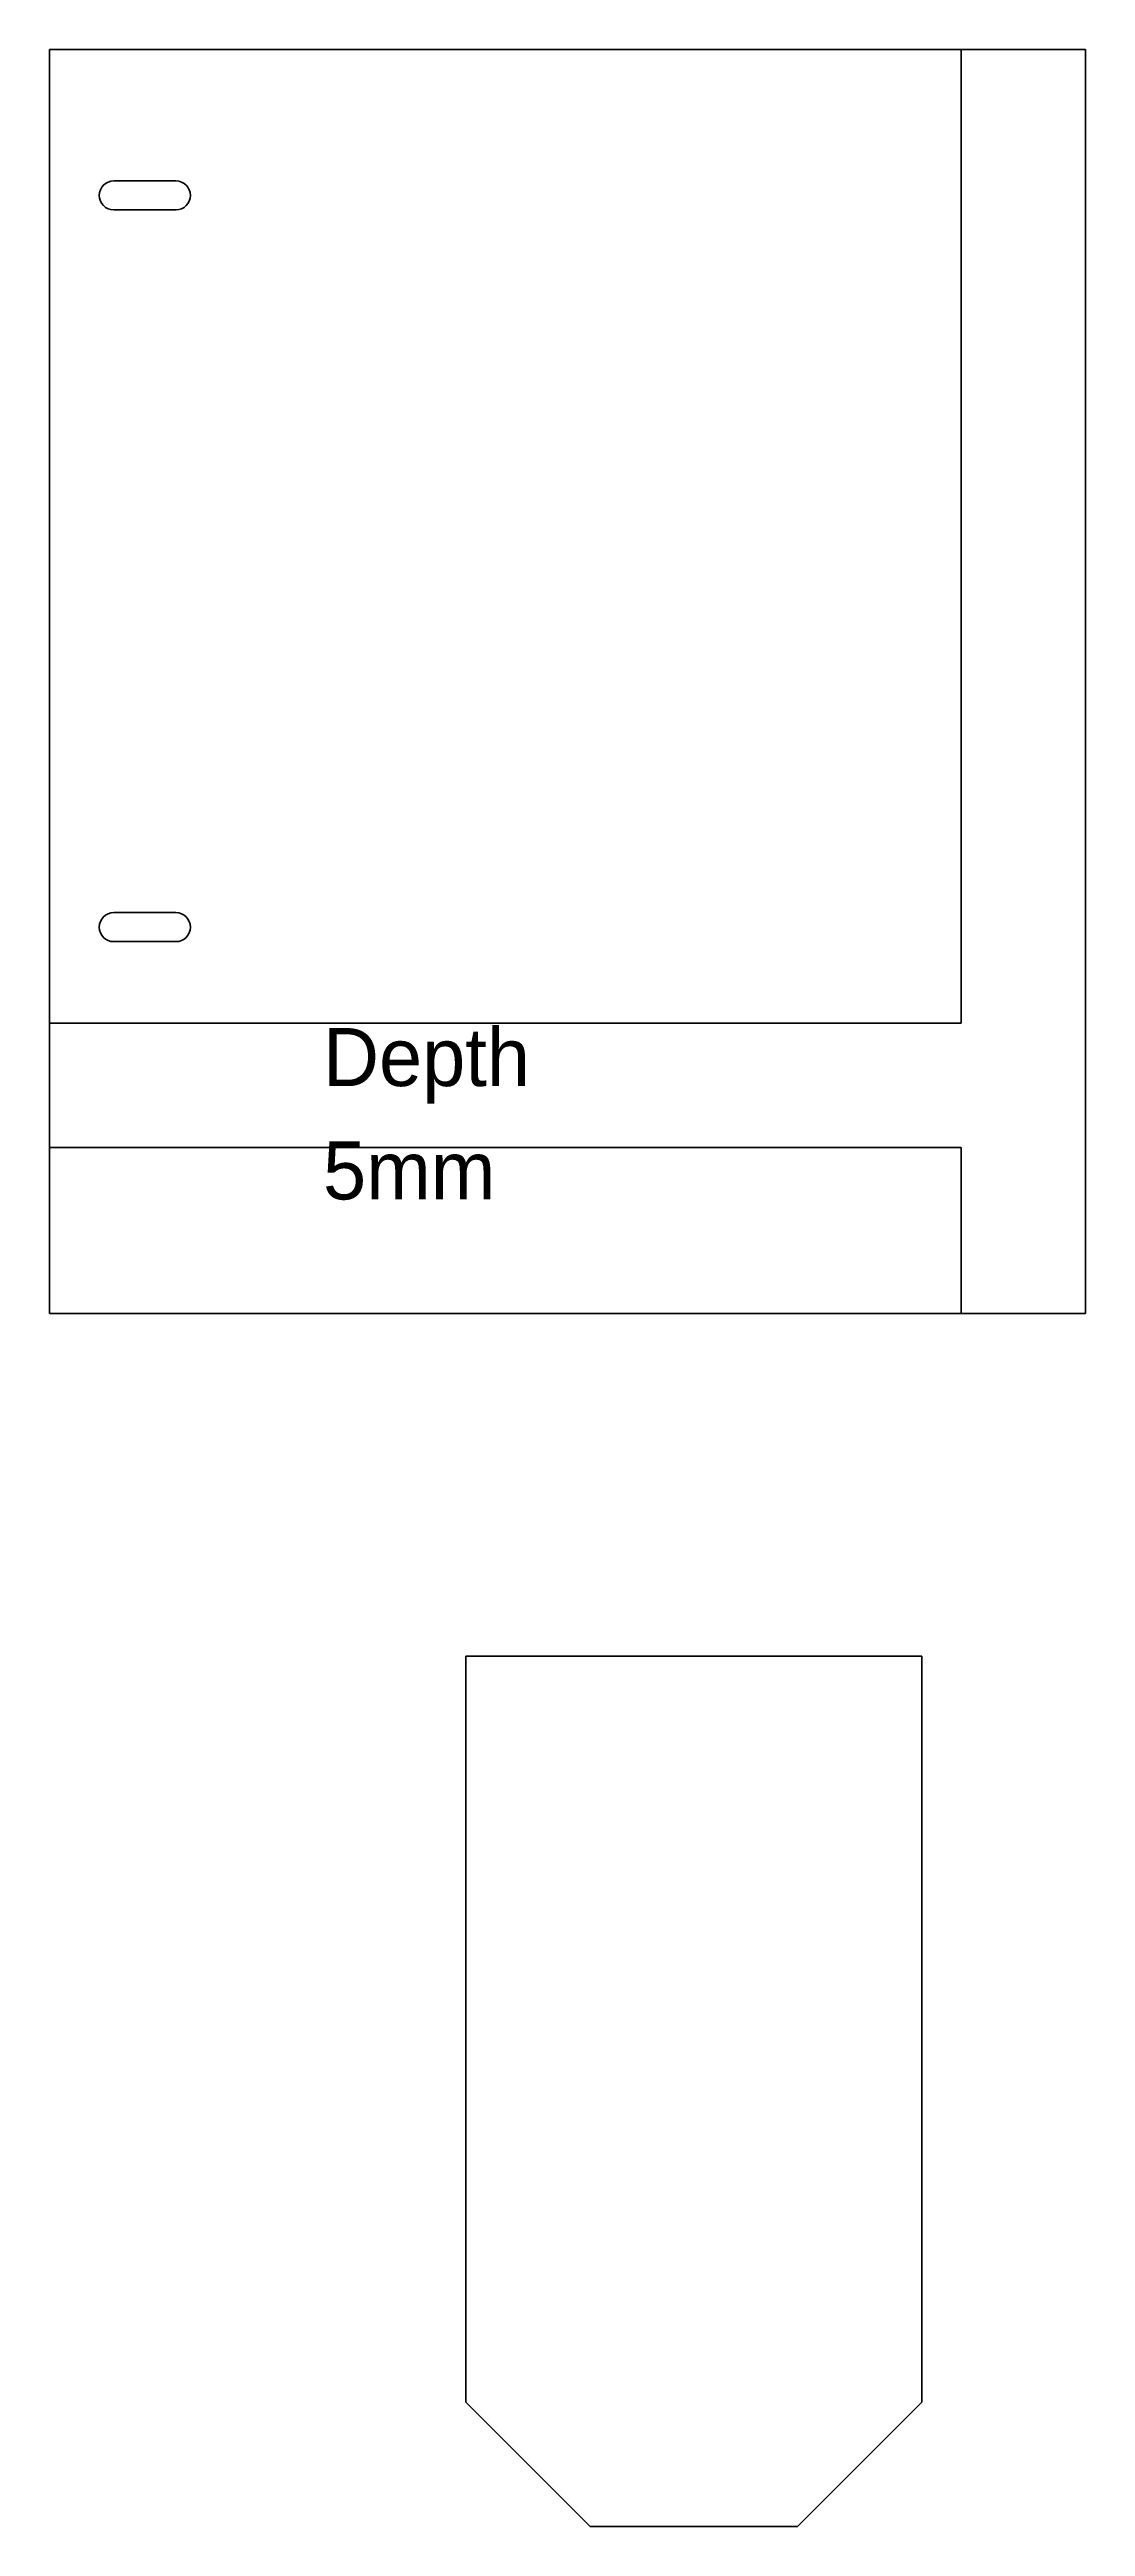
# Model space of a CAD drawing. Extents: x -586 to 710, y -253 to 486.
# Drawn here: x 460 to 710, y -222 to 376 of the extents above; entities that cross this region are included whole.
import ezdxf

# ---------------------------------------------------------------- set-up
doc = ezdxf.new("R2010")
doc.units = 0
doc.header["$MEASUREMENT"] = 0
doc.layers.add('Видимый контур (ГОСТ)', color=7, linetype='Continuous', lineweight=0)
doc.layers.add('Обозначение (ГОСТ)', color=7, linetype='Continuous', lineweight=0)

# ---------------------------------------------------------------- blocks, each defined once
blk = doc.blocks.new('Block_5')
at = {"layer": 'Обозначение (ГОСТ)', "char_height": 0.2, "attachment_point": 7}
for s, insert in [('\\C18;\\c0;\\FMyriad Pro|b0|i0|c1;\\H14.000000;\\W1.000000;Depth', (525.82, 121.84)), ('\\C18;\\c0;\\FMyriad Pro|b0|i0|c1;\\H14.000000;\\W1.000000;5mm', (525.82, 98.51))]:
    blk.add_mtext(s, dxfattribs=dict(at, insert=insert))

msp = doc.modelspace()

# ---------------------------------------------------------------- linework, layer by layer
at = {"layer": 'Видимый контур (ГОСТ)', "color": 18, "lineweight": 50, "true_color": 0x000000}
for p, q in [((679.83, 376.21), (459.83, 376.21)), ((459.83, 376.21), (459.83, 141.21)), ((679.83, 376.21), (679.83, 141.21)), ((709.83, 376.21), (679.83, 376.21)), ((709.83, 71.21), (709.83, 376.21)), ((490.32, 344.51), (475.32, 344.51)), ((475.32, 337.51), (490.32, 337.51)), ((490.32, 167.91), (475.32, 167.91)), ((475.32, 160.91), (490.32, 160.91)), ((679.83, 141.21), (459.83, 141.21)), ((459.83, 141.21), (459.83, 111.21)), ((459.83, 111.21), (679.83, 111.21)), ((459.83, 111.21), (459.83, 71.21)), ((679.83, 111.21), (679.83, 71.21)), ((459.83, 71.21), (679.83, 71.21)), ((679.83, 71.21), (709.83, 71.21)), ((560.31, -11.55), (670.31, -11.55)), ((560.31, -191.55), (560.31, -11.55)), ((670.31, -11.55), (670.31, -191.55)), ((590.31, -221.55), (560.31, -191.55)), ((670.31, -191.55), (640.31, -221.55)), ((640.31, -221.55), (590.31, -221.55))]:
    msp.add_line(p, q, dxfattribs=at)
for points in [[(475.32, 344.51), (473.38, 344.51), (471.82, 342.94), (471.82, 341.01), (471.82, 339.07), (473.38, 337.51), (475.32, 337.51)], [(490.32, 337.51), (492.25, 337.51), (493.82, 339.07), (493.82, 341.01), (493.82, 342.94), (492.25, 344.51), (490.32, 344.51)], [(475.32, 167.91), (473.38, 167.91), (471.82, 166.34), (471.82, 164.41), (471.82, 162.47), (473.38, 160.91), (475.32, 160.91)], [(490.32, 160.91), (492.25, 160.91), (493.82, 162.47), (493.82, 164.41), (493.82, 166.34), (492.25, 167.91), (490.32, 167.91)]]:
    msp.add_open_spline(points, degree=3, knots=[0, 0, 0, 0, 1, 1, 1, 2, 2, 2, 2], dxfattribs=at)

# ---------------------------------------------------------------- block references
at = {"layer": 'Обозначение (ГОСТ)'}
msp.add_blockref('Block_5', (0, 0), dxfattribs=at)

doc.saveas('drawing.dxf')
